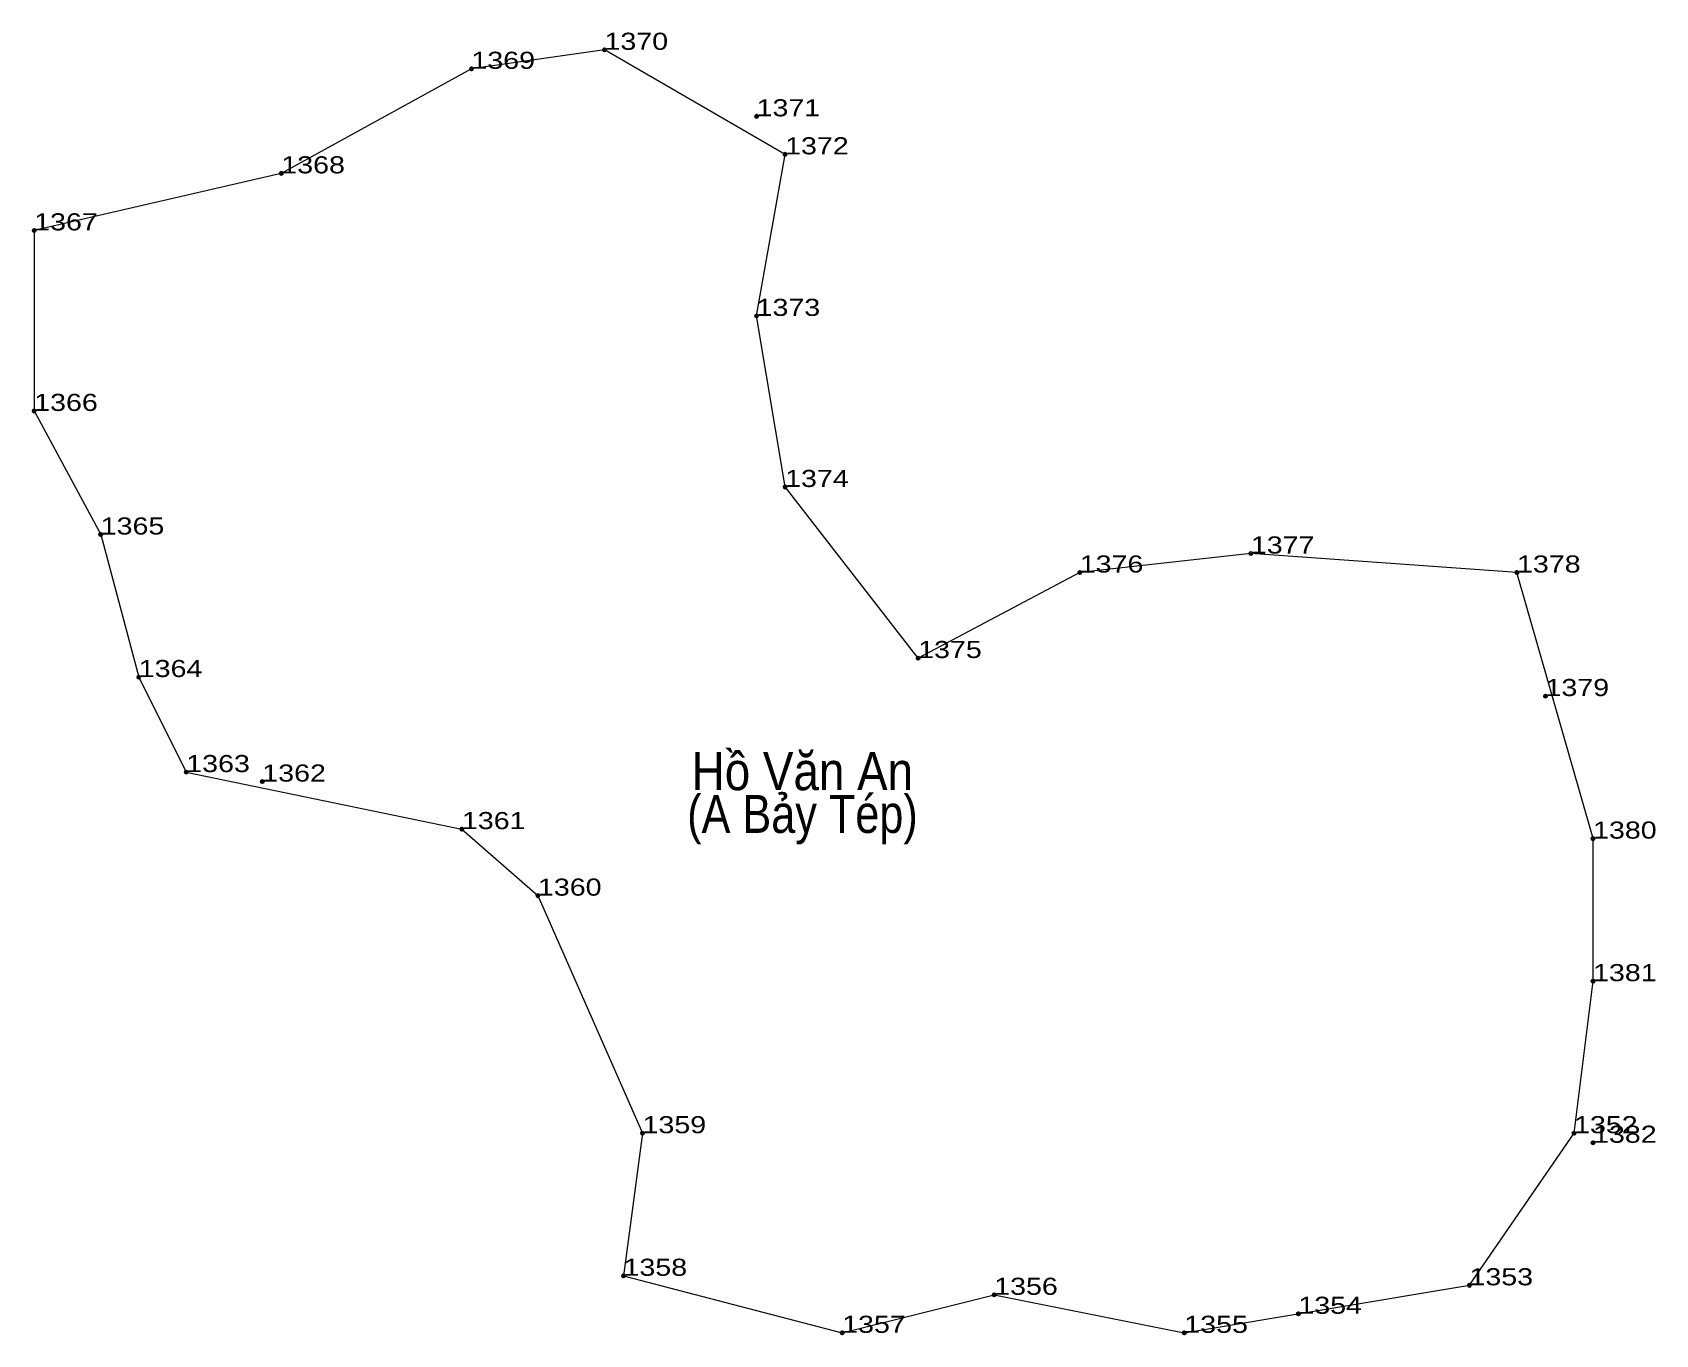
# Model space of a CAD drawing. Header units: metres. Extents: x 549244 to 555620, y 1839739 to 1842785.
# Drawn here: x 554093.8 to 554264.6, y 1839738.8 to 1839875.8 of the extents above; entities that cross this region are included whole.
import ezdxf
from ezdxf.enums import TextEntityAlignment as Align

# ---------------------------------------------------------------- set-up
doc = ezdxf.new("R2010")
doc.units = ezdxf.units.M
doc.header["$LTSCALE"] = 0.72
doc.header["$PDMODE"] = 32
doc.header["$PDSIZE"] = 0.36
doc.layers.add('10', color=7, linetype='Continuous', lineweight=13)
doc.layers.add('12', color=7, linetype='Continuous')
doc.layers.add('7', color=7, linetype='Continuous')

msp = doc.modelspace()

# ---------------------------------------------------------------- texts
at = {"layer": '10'}
for s, width, p in [('Hồ Văn An', 0.9, (554174.82, 1839796.1)), ('(A Bảy Tép)', 0.85, (554174.83, 1839791.6))]:
    msp.add_text(s, height=4, dxfattribs=dict(at, width=width)).set_placement(p, align=Align.CENTER)
at = {"layer": '12', "width": 1.25}
for s, p in [('1370', (554154, 1839874)), ('1370', (554154, 1839874)), ('1369', (554140, 1839872)), ('1369', (554140, 1839872)), ('1371', (554170, 1839867)), ('1371', (554170, 1839867)), ('1372', (554173, 1839863)), ('1372', (554173, 1839863)), ('1368', (554120, 1839861)), ('1368', (554120, 1839861)), ('1367', (554094, 1839855)), ('1367', (554094, 1839855)), ('1373', (554170, 1839846)), ('1373', (554170, 1839846)), ('1366', (554094, 1839836)), ('1366', (554094, 1839836)), ('1374', (554173, 1839828)), ('1374', (554173, 1839828)), ('1365', (554101, 1839823)), ('1365', (554101, 1839823)), ('1377', (554222, 1839821)), ('1377', (554222, 1839821)), ('1376', (554204, 1839819)), ('1376', (554204, 1839819)), ('1378', (554250, 1839819)), ('1378', (554250, 1839819)), ('1375', (554187, 1839810)), ('1375', (554187, 1839810)), ('1364', (554105, 1839808)), ('1364', (554105, 1839808)), ('1379', (554253, 1839806)), ('1379', (554253, 1839806)), ('1363', (554110, 1839798)), ('1363', (554110, 1839798)), ('1362', (554118, 1839797)), ('1362', (554118, 1839797)), ('1361', (554139, 1839792)), ('1361', (554139, 1839792)), ('1380', (554258, 1839791)), ('1380', (554258, 1839791)), ('1360', (554147, 1839785)), ('1360', (554147, 1839785)), ('1381', (554258, 1839776)), ('1381', (554258, 1839776)), ('1359', (554158, 1839760)), ('1359', (554158, 1839760)), ('1352', (554256, 1839760)), ('1352', (554256, 1839760)), ('1382', (554258, 1839759)), ('1382', (554258, 1839759)), ('1358', (554156, 1839745)), ('1358', (554156, 1839745)), ('1353', (554245, 1839744)), ('1353', (554245, 1839744)), ('1356', (554195, 1839743)), ('1356', (554195, 1839743)), ('1354', (554227, 1839741)), ('1354', (554227, 1839741)), ('1357', (554179, 1839739)), ('1357', (554179, 1839739)), ('1355', (554215, 1839739)), ('1355', (554215, 1839739))]:
    msp.add_text(s, height=1.8, dxfattribs=at).set_placement(p)

# ---------------------------------------------------------------- linework, layer by layer
at = {"layer": '10'}
msp.add_lwpolyline([(554187, 1839810), (554173, 1839828), (554170, 1839846), (554173, 1839863), (554154, 1839874), (554140, 1839872), (554120, 1839861), (554094, 1839855), (554094, 1839836), (554101, 1839823), (554105, 1839808), (554110, 1839798), (554139, 1839792), (554147, 1839785), (554158, 1839760), (554156, 1839745), (554179, 1839739), (554195, 1839743), (554215, 1839739), (554245, 1839744), (554256, 1839760), (554258, 1839776), (554258, 1839791), (554250, 1839819), (554222, 1839821), (554204, 1839819)], close=True, dxfattribs=at)
at = {"layer": '7'}
for p in [(554154, 1839874), (554140, 1839872), (554170, 1839867), (554173, 1839863), (554120, 1839861), (554094, 1839855), (554170, 1839846), (554094, 1839836), (554173, 1839828), (554101, 1839823), (554222, 1839821), (554204, 1839819), (554250, 1839819), (554187, 1839810), (554105, 1839808), (554253, 1839806), (554110, 1839798), (554118, 1839797), (554139, 1839792), (554258, 1839791), (554147, 1839785), (554258, 1839776), (554158, 1839760), (554256, 1839760), (554258, 1839759), (554156, 1839745), (554245, 1839744), (554195, 1839743), (554227, 1839741), (554179, 1839739), (554215, 1839739)]:
    msp.add_point(p, dxfattribs=at)

msp.set_redraw_order([(e.dxf.handle, doc.entitydb.next_handle()) for e in msp.query("TEXT MTEXT ATTDEF DIMENSION ARC_DIMENSION")])  # texts and dimensions are drawn at this point

doc.saveas('drawing.dxf')
